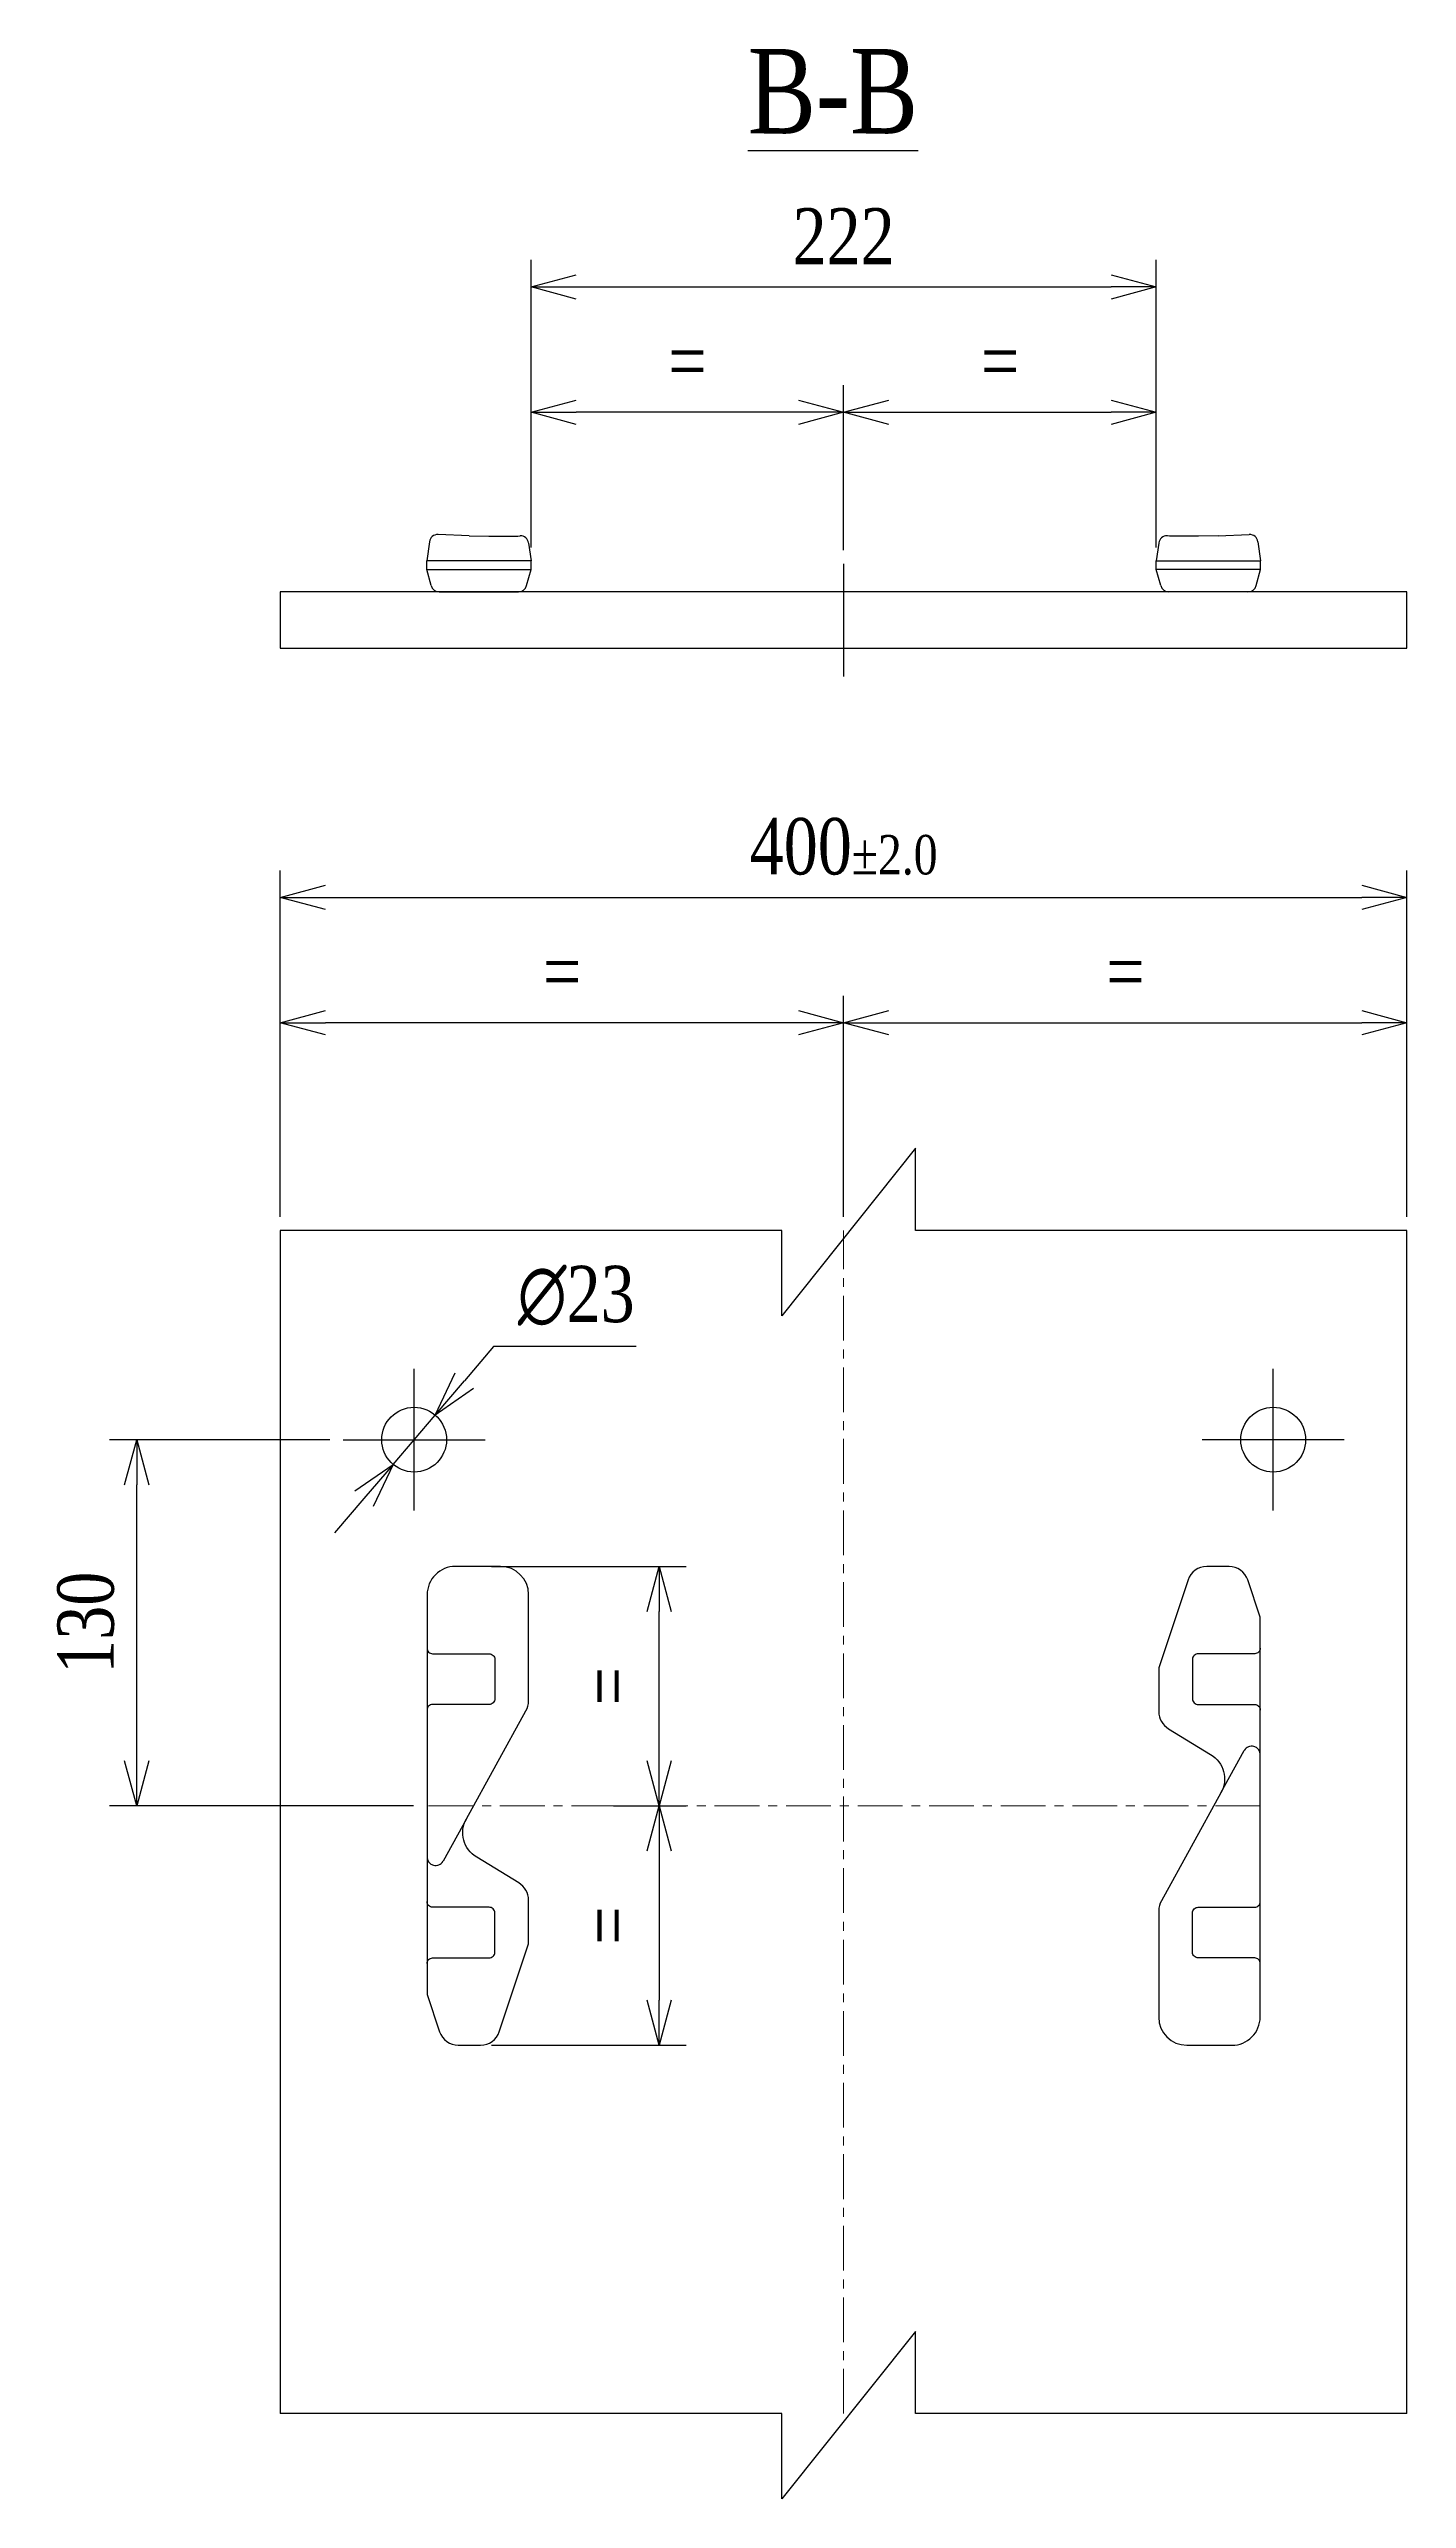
# Model space of a CAD drawing. Header units: millimetres. Extents: x -19541 to 104079, y -3200 to 10399.
# Drawn here: x -6685 to -6203, y 5229 to 6098 of the extents above; entities that cross this region are included whole.
import ezdxf

# ---------------------------------------------------------------- set-up
doc = ezdxf.new("R2010")
doc.units = ezdxf.units.MM
doc.linetypes.add('CENTER', pattern=[50.8, 31.75, -6.35, 6.35, -6.35])
doc.linetypes.add('CENTER2', pattern=[28.575, 19.05, -3.175, 3.175, -3.175])
doc.layers.add('KTHUOC', color=2, linetype='Continuous')
doc.layers.add('TK2', color=251, linetype='Continuous')
doc.layers.add('TIM', color=8, linetype='CENTER2', lineweight=0)
doc.styles.add('Thuong', font='vntime.shx', dxfattribs={"width": 0.8})
doc.dimstyles.new('LAYOUT', dxfattribs={"dimscale": 0, "dimtxt": 2.5, "dimasz": 2, "dimexe": 1.2, "dimexo": 0.6, "dimgap": 1, "dimtad": 1, "dimtoh": 1, "dimdec": 0, "dimzin": 12, "dimdsep": 46, "dimtxsty": 'Thuong', "dimblk": 'OPEN30', "dimcen": 0, "dimclrd": 256, "dimclre": 256, "dimadec": 1, "dimazin": 3, "dimtfac": 1, "dimtdec": 0, "dimtmove": 0, "dimatfit": 3, "dimldrblk": 'OPEN30', "dimfxl": 1, "dimtzin": 0, "dimarcsym": 2})

msp = doc.modelspace()

# ---------------------------------------------------------------- texts
at = {"insert": (-6437, 6098.5), "char_height": 30, "attachment_point": 1, "style": 'Thuong'}
msp.add_mtext('{\\LB-B}', dxfattribs=at)

# ---------------------------------------------------------------- blocks, each defined once
blk = doc.blocks.new('_Open30')
at = {"color": 0, "linetype": 'ByBlock', "lineweight": -2}
for p, q in [((-1, 0.268), (0, 0)), ((0, 0), (-1, -0.268)), ((0, 0), (-1, 0))]:
    blk.add_line(p, q, dxfattribs=at)
blk = doc.blocks.new('*D298')
at = {"lineweight": -2, "transparency": 16777216}
for p, q in [((-6585.46, 5604.72), (-6663.6, 5604.72)), ((-6654, 5490.72), (-6654, 5588.72)), ((-6555.66, 5474.72), (-6663.6, 5474.72))]:
    blk.add_line(p, q, dxfattribs=at)
at = {"layer": 'Defpoints', "color": 0, "transparency": 16777216}
for p in [(-6654, 5604.72), (-6580.66, 5604.72), (-6550.86, 5474.72)]:
    blk.add_point(p, dxfattribs=at)
at = {"lineweight": -2, "transparency": 16777216, "xscale": 16, "yscale": 16, "zscale": 16}
for p, rotation in [((-6654, 5604.72), 90), ((-6654, 5474.72), 270)]:
    blk.add_blockref('_Open30', p, dxfattribs=dict(at, rotation=rotation))
at = {"color": 0, "transparency": 16777216, "insert": (-6672, 5539.72), "char_height": 20, "attachment_point": 5, "rotation": 90, "style": 'Thuong'}
blk.add_mtext('130', dxfattribs=at)
blk = doc.blocks.new('*D299')
at = {"lineweight": -2, "transparency": 16777216}
for p, q in [((-6528.06, 5559.72), (-6458.9, 5559.72)), ((-6468.5, 5490.72), (-6468.5, 5543.72)), ((-6484.7, 5474.72), (-6458.9, 5474.72))]:
    blk.add_line(p, q, dxfattribs=at)
at = {"layer": 'Defpoints', "color": 0, "transparency": 16777216}
for p in [(-6532.86, 5559.72), (-6468.5, 5559.72), (-6489.5, 5474.72)]:
    blk.add_point(p, dxfattribs=at)
at = {"lineweight": -2, "transparency": 16777216, "xscale": 16, "yscale": 16, "zscale": 16}
for p, rotation in [((-6468.5, 5559.72), 90), ((-6468.5, 5474.72), 270)]:
    blk.add_blockref('_Open30', p, dxfattribs=dict(at, rotation=rotation))
at = {"color": 0, "transparency": 16777216, "insert": (-6486.5, 5517.22), "char_height": 20, "attachment_point": 5, "rotation": 90, "style": 'Thuong'}
blk.add_mtext('=', dxfattribs=at)
blk = doc.blocks.new('*D300')
at = {"lineweight": -2, "transparency": 16777216}
for p, q in [((-6484.7, 5474.72), (-6458.9, 5474.72)), ((-6468.5, 5458.72), (-6468.5, 5405.72)), ((-6528.06, 5389.72), (-6458.9, 5389.72))]:
    blk.add_line(p, q, dxfattribs=at)
at = {"layer": 'Defpoints', "color": 0, "transparency": 16777216}
for p in [(-6489.5, 5474.72), (-6532.86, 5389.72), (-6468.5, 5389.72)]:
    blk.add_point(p, dxfattribs=at)
at = {"lineweight": -2, "transparency": 16777216, "xscale": 16, "yscale": 16, "zscale": 16}
for p, rotation in [((-6468.5, 5474.72), 90), ((-6468.5, 5389.72), 270)]:
    blk.add_blockref('_Open30', p, dxfattribs=dict(at, rotation=rotation))
at = {"color": 0, "transparency": 16777216, "insert": (-6486.5, 5432.22), "char_height": 20, "attachment_point": 5, "rotation": 90, "style": 'Thuong'}
blk.add_mtext('=', dxfattribs=at)
blk = doc.blocks.new('*D302')
at = {"lineweight": -2, "transparency": 16777216}
for p, q in [((-6603, 5683.82), (-6603, 5806.87)), ((-6203, 5683.82), (-6203, 5806.87)), ((-6587, 5797.27), (-6219, 5797.27))]:
    blk.add_line(p, q, dxfattribs=at)
at = {"layer": 'Defpoints', "color": 0, "transparency": 16777216}
for p in [(-6203, 5797.27), (-6603, 5679.02), (-6203, 5679.02)]:
    blk.add_point(p, dxfattribs=at)
at = {"lineweight": -2, "transparency": 16777216, "xscale": 16, "yscale": 16, "zscale": 16, "rotation": 180}
blk.add_blockref('_Open30', (-6603, 5797.27), dxfattribs=at)
at = {"lineweight": -2, "transparency": 16777216, "xscale": 16, "yscale": 16, "zscale": 16}
blk.add_blockref('_Open30', (-6203, 5797.27), dxfattribs=at)
at = {"color": 0, "transparency": 16777216, "insert": (-6403, 5815.27), "char_height": 20, "attachment_point": 5, "style": 'Thuong'}
blk.add_mtext('400{\\H14;±2.0}', dxfattribs=at)
blk = doc.blocks.new('*D301')
at = {"lineweight": -2, "transparency": 16777216}
for p, q in [((-6603, 5683.82), (-6603, 5762.37)), ((-6403, 5683.82), (-6403, 5762.37)), ((-6419, 5752.77), (-6587, 5752.77))]:
    blk.add_line(p, q, dxfattribs=at)
at = {"layer": 'Defpoints', "color": 0, "transparency": 16777216}
for p in [(-6603, 5752.77), (-6603, 5679.02), (-6403, 5679.02)]:
    blk.add_point(p, dxfattribs=at)
at = {"lineweight": -2, "transparency": 16777216, "xscale": 16, "yscale": 16, "zscale": 16, "rotation": 180}
blk.add_blockref('_Open30', (-6603, 5752.77), dxfattribs=at)
at = {"lineweight": -2, "transparency": 16777216, "xscale": 16, "yscale": 16, "zscale": 16}
blk.add_blockref('_Open30', (-6403, 5752.77), dxfattribs=at)
at = {"color": 0, "transparency": 16777216, "insert": (-6503, 5770.77), "char_height": 20, "attachment_point": 5, "style": 'Thuong'}
blk.add_mtext('=', dxfattribs=at)
blk = doc.blocks.new('*D303')
at = {"lineweight": -2, "transparency": 16777216}
for p, q in [((-6403, 5683.82), (-6403, 5762.37)), ((-6203, 5683.82), (-6203, 5762.37)), ((-6387, 5752.77), (-6219, 5752.77))]:
    blk.add_line(p, q, dxfattribs=at)
at = {"layer": 'Defpoints', "color": 0, "transparency": 16777216}
for p in [(-6203, 5752.77), (-6403, 5679.02), (-6203, 5679.02)]:
    blk.add_point(p, dxfattribs=at)
at = {"lineweight": -2, "transparency": 16777216, "xscale": 16, "yscale": 16, "zscale": 16, "rotation": 180}
blk.add_blockref('_Open30', (-6403, 5752.77), dxfattribs=at)
at = {"lineweight": -2, "transparency": 16777216, "xscale": 16, "yscale": 16, "zscale": 16}
blk.add_blockref('_Open30', (-6203, 5752.77), dxfattribs=at)
at = {"color": 0, "transparency": 16777216, "insert": (-6303, 5770.77), "char_height": 20, "attachment_point": 5, "style": 'Thuong'}
blk.add_mtext('=', dxfattribs=at)
blk = doc.blocks.new('*D304')
at = {"lineweight": -2, "transparency": 16777216}
for p, q in [((-6527.28, 5637.82), (-6537.66, 5625.64)), ((-6476.61, 5637.82), (-6527.28, 5637.82)), ((-6562.96, 5595.96), (-6548.04, 5613.47)), ((-6573.34, 5583.79), (-6583.72, 5571.61))]:
    blk.add_line(p, q, dxfattribs=at)
at = {"layer": 'Defpoints', "color": 0, "transparency": 16777216}
for p in [(-6548.04, 5613.47), (-6562.96, 5595.96)]:
    blk.add_point(p, dxfattribs=at)
at = {"lineweight": -2, "transparency": 16777216, "xscale": 16, "yscale": 16, "zscale": 16}
for p, rotation in [((-6548.04, 5613.47), 229.5521108572501), ((-6562.96, 5595.96), 49.55211085725011)]:
    blk.add_blockref('_Open30', p, dxfattribs=dict(at, rotation=rotation))
at = {"color": 0, "transparency": 16777216, "insert": (-6497.94, 5655.82), "char_height": 20, "attachment_point": 5, "style": 'Thuong'}
blk.add_mtext('∅23', dxfattribs=at)
blk = doc.blocks.new('*D291')
at = {"lineweight": -2, "transparency": 16777216}
for p, q in [((-6514, 5921.55), (-6514, 6023.6)), ((-6292, 5921.55), (-6292, 6023.6)), ((-6498, 6014), (-6308, 6014))]:
    blk.add_line(p, q, dxfattribs=at)
at = {"layer": 'Defpoints', "color": 0, "transparency": 16777216}
for p in [(-6292, 6014), (-6514, 5916.75), (-6292, 5916.75)]:
    blk.add_point(p, dxfattribs=at)
at = {"lineweight": -2, "transparency": 16777216, "xscale": 16, "yscale": 16, "zscale": 16, "rotation": 180}
blk.add_blockref('_Open30', (-6514, 6014), dxfattribs=at)
at = {"lineweight": -2, "transparency": 16777216, "xscale": 16, "yscale": 16, "zscale": 16}
blk.add_blockref('_Open30', (-6292, 6014), dxfattribs=at)
at = {"color": 0, "transparency": 16777216, "insert": (-6403, 6032), "char_height": 20, "attachment_point": 5, "style": 'Thuong'}
blk.add_mtext('222', dxfattribs=at)
blk = doc.blocks.new('*D294')
at = {"lineweight": -2, "transparency": 16777216}
for p, q in [((-6514, 5921.55), (-6514, 5979.1)), ((-6403, 5920.55), (-6403, 5979.1)), ((-6419, 5969.5), (-6498, 5969.5))]:
    blk.add_line(p, q, dxfattribs=at)
at = {"layer": 'Defpoints', "color": 0, "transparency": 16777216}
for p in [(-6514, 5969.5), (-6514, 5916.75), (-6403, 5915.75)]:
    blk.add_point(p, dxfattribs=at)
at = {"lineweight": -2, "transparency": 16777216, "xscale": 16, "yscale": 16, "zscale": 16, "rotation": 180}
blk.add_blockref('_Open30', (-6514, 5969.5), dxfattribs=at)
at = {"lineweight": -2, "transparency": 16777216, "xscale": 16, "yscale": 16, "zscale": 16}
blk.add_blockref('_Open30', (-6403, 5969.5), dxfattribs=at)
at = {"color": 0, "transparency": 16777216, "insert": (-6458.5, 5987.5), "char_height": 20, "attachment_point": 5, "style": 'Thuong'}
blk.add_mtext('=', dxfattribs=at)
blk = doc.blocks.new('*D295')
at = {"lineweight": -2, "transparency": 16777216}
for p, q in [((-6403, 5920.55), (-6403, 5979.1)), ((-6292, 5921.55), (-6292, 5979.1)), ((-6387, 5969.5), (-6308, 5969.5))]:
    blk.add_line(p, q, dxfattribs=at)
at = {"layer": 'Defpoints', "color": 0, "transparency": 16777216}
for p in [(-6292, 5969.5), (-6403, 5915.75), (-6292, 5916.75)]:
    blk.add_point(p, dxfattribs=at)
at = {"lineweight": -2, "transparency": 16777216, "xscale": 16, "yscale": 16, "zscale": 16, "rotation": 180}
blk.add_blockref('_Open30', (-6403, 5969.5), dxfattribs=at)
at = {"lineweight": -2, "transparency": 16777216, "xscale": 16, "yscale": 16, "zscale": 16}
blk.add_blockref('_Open30', (-6292, 5969.5), dxfattribs=at)
at = {"color": 0, "transparency": 16777216, "insert": (-6347.5, 5987.5), "char_height": 20, "attachment_point": 5, "style": 'Thuong'}
blk.add_mtext('=', dxfattribs=at)

# ---------------------------------------------------------------- dimensions: what is measured, and where the dimension line sits
dim = msp.add_linear_dim(base=(-6291.998, 6014), p1=(-6513.998, 5916.748), p2=(-6291.998, 5916.748), dimstyle='LAYOUT')
dim.commit()
dim.dimension.update_dxf_attribs({"geometry": '*D291', "text_midpoint": (-6402.998, 6032)})
for base, p1, p2, picture, middle in [((-6513.998, 5969.5), (-6402.998, 5915.748), (-6513.998, 5916.748), '*D294', (-6458.498, 5987.5)), ((-6602.998, 5752.773), (-6402.998, 5679.021), (-6602.998, 5679.021), '*D301', (-6502.998, 5770.773))]:
    dim = msp.add_linear_dim(base=base, p1=p1, p2=p2, text='=', dimstyle='LAYOUT')
    dim.commit()
    dim.dimension.update_dxf_attribs({"geometry": picture, "text_midpoint": middle})
for base, p1, p2, angle, picture, middle in [((-6291.998, 5969.5), (-6402.998, 5915.748), (-6291.998, 5916.748), 180, '*D295', (-6347.498, 5987.5)), ((-6202.998, 5752.773), (-6402.998, 5679.021), (-6202.998, 5679.021), 180, '*D303', (-6302.998, 5770.773)), ((-6468.5, 5559.716), (-6489.5, 5474.716), (-6532.86, 5559.716), 90, '*D299', (-6486.5, 5517.216)), ((-6468.5, 5389.716), (-6489.5, 5474.716), (-6532.86, 5389.716), 270, '*D300', (-6486.5, 5432.216))]:
    dim = msp.add_linear_dim(base=base, p1=p1, p2=p2, angle=angle, text='=', dimstyle='LAYOUT')
    dim.commit()
    dim.dimension.update_dxf_attribs({"geometry": picture, "text_midpoint": middle})
dim = msp.add_linear_dim(base=(-6202.998, 5797.273), p1=(-6602.998, 5679.021), p2=(-6202.998, 5679.021), dimstyle='LAYOUT', override={"dimgap": 1, "dimtol": 1, "dimlim": 0, "dimtp": 2, "dimtm": 2, "dimtfac": 0.7, "dimtdec": 1})
dim.commit()
dim.dimension.update_dxf_attribs({"geometry": '*D302', "text_midpoint": (-6402.998, 5815.273)})
dim = msp.add_diameter_dim_2p(p1=(-6562.958, 5595.964), p2=(-6548.037, 5613.467), dimstyle='LAYOUT')
dim.commit()
dim.dimension.update_dxf_attribs({"geometry": '*D304', "text_midpoint": (-6497.943, 5637.819)})
dim = msp.add_linear_dim(base=(-6654, 5604.716), p1=(-6550.86, 5474.716), p2=(-6580.664, 5604.716), angle=90, dimstyle='LAYOUT')
dim.commit()
dim.dimension.update_dxf_attribs({"geometry": '*D298', "text_midpoint": (-6672, 5539.716)})

# ---------------------------------------------------------------- linework, layer by layer
for points in [[(-6202.998, 5679.021), (-6377.487, 5679.021), (-6377.487, 5708.216), (-6424.941, 5648.717), (-6424.941, 5679.021), (-6602.998, 5679.021)], [(-6202.998, 5258.906), (-6377.487, 5258.906), (-6377.487, 5288.101), (-6424.941, 5228.603), (-6424.941, 5258.906), (-6602.998, 5258.906)]]:
    msp.add_lwpolyline(points)
at = {"layer": 'KTHUOC'}
for p, q in [((-6535.995, 5925.661), (-6546.991, 5926.104)), ((-6535.942, 5925.66), (-6528.945, 5925.538)), ((-6270.053, 5925.66), (-6277.05, 5925.538)), ((-6270, 5925.661), (-6259.004, 5926.104)), ((-6550.085, 5923.507), (-6550.995, 5916.748)), ((-6513.998, 5916.748), (-6550.995, 5916.748)), ((-6550.995, 5913.748), (-6550.995, 5916.748)), ((-6514.89, 5923.1), (-6513.998, 5916.748)), ((-6513.998, 5913.748), (-6513.998, 5916.748)), ((-6291.105, 5923.1), (-6291.998, 5916.748)), ((-6291.998, 5916.748), (-6255, 5916.748)), ((-6291.998, 5913.748), (-6291.998, 5916.748)), ((-6255.91, 5923.507), (-6255, 5916.748)), ((-6255, 5913.748), (-6255, 5916.748)), ((-6550.995, 5913.748), (-6513.998, 5913.748)), ((-6549.447, 5907.971), (-6550.995, 5913.748)), ((-6515.545, 5907.971), (-6513.998, 5913.748)), ((-6255, 5913.748), (-6291.998, 5913.748)), ((-6290.45, 5907.971), (-6291.998, 5913.748)), ((-6256.548, 5907.971), (-6255, 5913.748)), ((-6546.549, 5905.748), (-6518.443, 5905.748)), ((-6259.446, 5905.748), (-6287.552, 5905.748))]:
    msp.add_line(p, q, dxfattribs=at)
at = {"layer": 'KTHUOC', "color": 3}
for p, q in [((-6269.077, 5479.297), (-6260.761, 5494.36)), ((-6536.918, 5470.134), (-6545.234, 5455.072))]:
    msp.add_line(p, q, dxfattribs=at)
msp.add_lwpolyline([(-6602.998, 5885.748), (-6202.998, 5885.748), (-6202.998, 5905.748), (-6602.998, 5905.748)], close=True, dxfattribs=at)
for points in [[(-6602.998, 5679.021), (-6602.998, 5258.906)], [(-6202.998, 5258.906), (-6202.998, 5679.021)]]:
    msp.add_lwpolyline(points, dxfattribs=at)
for points in [[(-6514.86, 5425.716), (-6514.86, 5441.271, 0.2670904), (-6518.341, 5447.322), (-6533.274, 5456.51, -0.4126222), (-6536.918, 5470.134), (-6515.79, 5508.42, 0.1310853), (-6514.86, 5511.906), (-6514.86, 5549.716, 0.4142135), (-6524.86, 5559.716), (-6540.86, 5559.716, 0.4142136), (-6550.86, 5549.716), (-6550.86, 5407.716)], [(-6255.135, 5541.716), (-6259.539, 5554.929, 0.3228227), (-6266.18, 5559.716), (-6274.09, 5559.716, 0.3228227), (-6280.73, 5554.929), (-6291.135, 5523.716)], [(-6291.135, 5523.716), (-6291.135, 5508.16, 0.2670904), (-6287.654, 5502.109), (-6272.721, 5492.922, -0.4126222), (-6269.077, 5479.297), (-6290.205, 5441.011, 0.1310853), (-6291.135, 5437.525), (-6291.135, 5399.716, 0.4142135), (-6281.135, 5389.716), (-6265.135, 5389.716, 0.4142136), (-6255.135, 5399.716), (-6255.135, 5541.716)], [(-6550.919, 5530.716, 0.4142136), (-6548.919, 5528.716), (-6528.86, 5528.716, -0.4142136), (-6526.86, 5526.716), (-6526.86, 5512.716, -0.4142136), (-6528.86, 5510.716), (-6548.919, 5510.716, 0.4142136), (-6550.919, 5508.716)], [(-6255.076, 5530.716, -0.4142136), (-6257.076, 5528.716), (-6277.135, 5528.716, 0.4142136), (-6279.135, 5526.716), (-6279.135, 5512.716, 0.4142136), (-6277.135, 5510.716), (-6257.076, 5510.716, -0.4142136), (-6255.076, 5508.716)], [(-6550.919, 5418.716, -0.4142136), (-6548.919, 5420.716), (-6528.86, 5420.716, 0.4142136), (-6526.86, 5422.716), (-6526.86, 5436.716, 0.4142136), (-6528.86, 5438.716), (-6548.919, 5438.716, -0.4142136), (-6550.919, 5440.716)], [(-6255.076, 5418.716, 0.4142136), (-6257.076, 5420.716), (-6277.135, 5420.716, -0.4142136), (-6279.135, 5422.716), (-6279.135, 5436.716, -0.4142136), (-6277.135, 5438.716), (-6257.076, 5438.716, 0.4142136), (-6255.076, 5440.716)], [(-6550.86, 5407.716), (-6546.456, 5394.502, 0.3228227), (-6539.815, 5389.716), (-6531.906, 5389.716, 0.3228227), (-6525.265, 5394.502), (-6514.86, 5425.716)]]:
    msp.add_lwpolyline(points, format="xyb", dxfattribs=at)
for centre in [(-6555.498, 5604.716), (-6250.498, 5604.716)]:
    msp.add_circle(centre, 11.5, dxfattribs=at)
at = {"layer": 'KTHUOC'}
for centre, start, end in [((-6547.112, 5923.106), 87.695425, 172.333294), ((-6517.861, 5922.683), 8, 89.003841), ((-6288.134, 5922.683), 90.996159, 172), ((-6258.883, 5923.106), 7.666706, 92.304575), ((-6546.549, 5908.748), 195, 270), ((-6518.443, 5908.748), 270, 345), ((-6287.552, 5908.748), 195, 270), ((-6259.446, 5908.748), 270, 345)]:
    msp.add_arc(centre, 3, start, end, dxfattribs=at)
at = {"layer": 'KTHUOC', "color": 3}
for centre, start, end in [((-6258.135, 5492.91), 0, 151.102577), ((-6547.86, 5456.521), 180, 331.102577)]:
    msp.add_arc(centre, 3, start, end, dxfattribs=at)
at = {"layer": 'KTHUOC'}
for points in [[(-6528.945, 5925.538), (-6527.465, 5925.512), (-6526.04, 5925.495), (-6523.305, 5925.482), (-6522.096, 5925.485), (-6520.528, 5925.505), (-6519.605, 5925.523), (-6518.922, 5925.55), (-6518.079, 5925.598), (-6517.803, 5925.636), (-6517.809, 5925.681)], [(-6277.05, 5925.538), (-6278.531, 5925.512), (-6279.955, 5925.495), (-6282.691, 5925.482), (-6283.899, 5925.485), (-6285.467, 5925.505), (-6286.39, 5925.523), (-6287.074, 5925.55), (-6287.916, 5925.598), (-6288.192, 5925.636), (-6288.186, 5925.681)]]:
    msp.add_open_spline(points, degree=3, knots=[0, 0, 0, 0, 0.25, 0.25, 0.5, 0.5, 0.625, 0.75, 0.75, 1, 1, 1, 1], dxfattribs=at)
at = {"layer": 'TIM', "linetype": 'CENTER', "ltscale": 0.5}
msp.add_line((-6255.135, 5474.716), (-6550.86, 5474.716), dxfattribs=at)
msp.add_lwpolyline([(-6402.998, 5258.906), (-6402.998, 5679.021)], dxfattribs=at)
at = {"layer": 'TK2', "ltscale": 0.01}
msp.add_line((-6402.998, 5915.748), (-6402.998, 5875.748), dxfattribs=at)
at = {"layer": 'TK2'}
for p, q in [((-6555.498, 5579.549), (-6555.498, 5629.882)), ((-6250.498, 5579.549), (-6250.498, 5629.882)), ((-6580.664, 5604.716), (-6530.331, 5604.716)), ((-6225.331, 5604.716), (-6275.664, 5604.716))]:
    msp.add_line(p, q, dxfattribs=at)

msp.set_redraw_order([(e.dxf.handle, doc.entitydb.next_handle()) for e in msp.query("TEXT MTEXT ATTDEF DIMENSION ARC_DIMENSION")])  # texts and dimensions are drawn at this point

doc.saveas('drawing.dxf')
